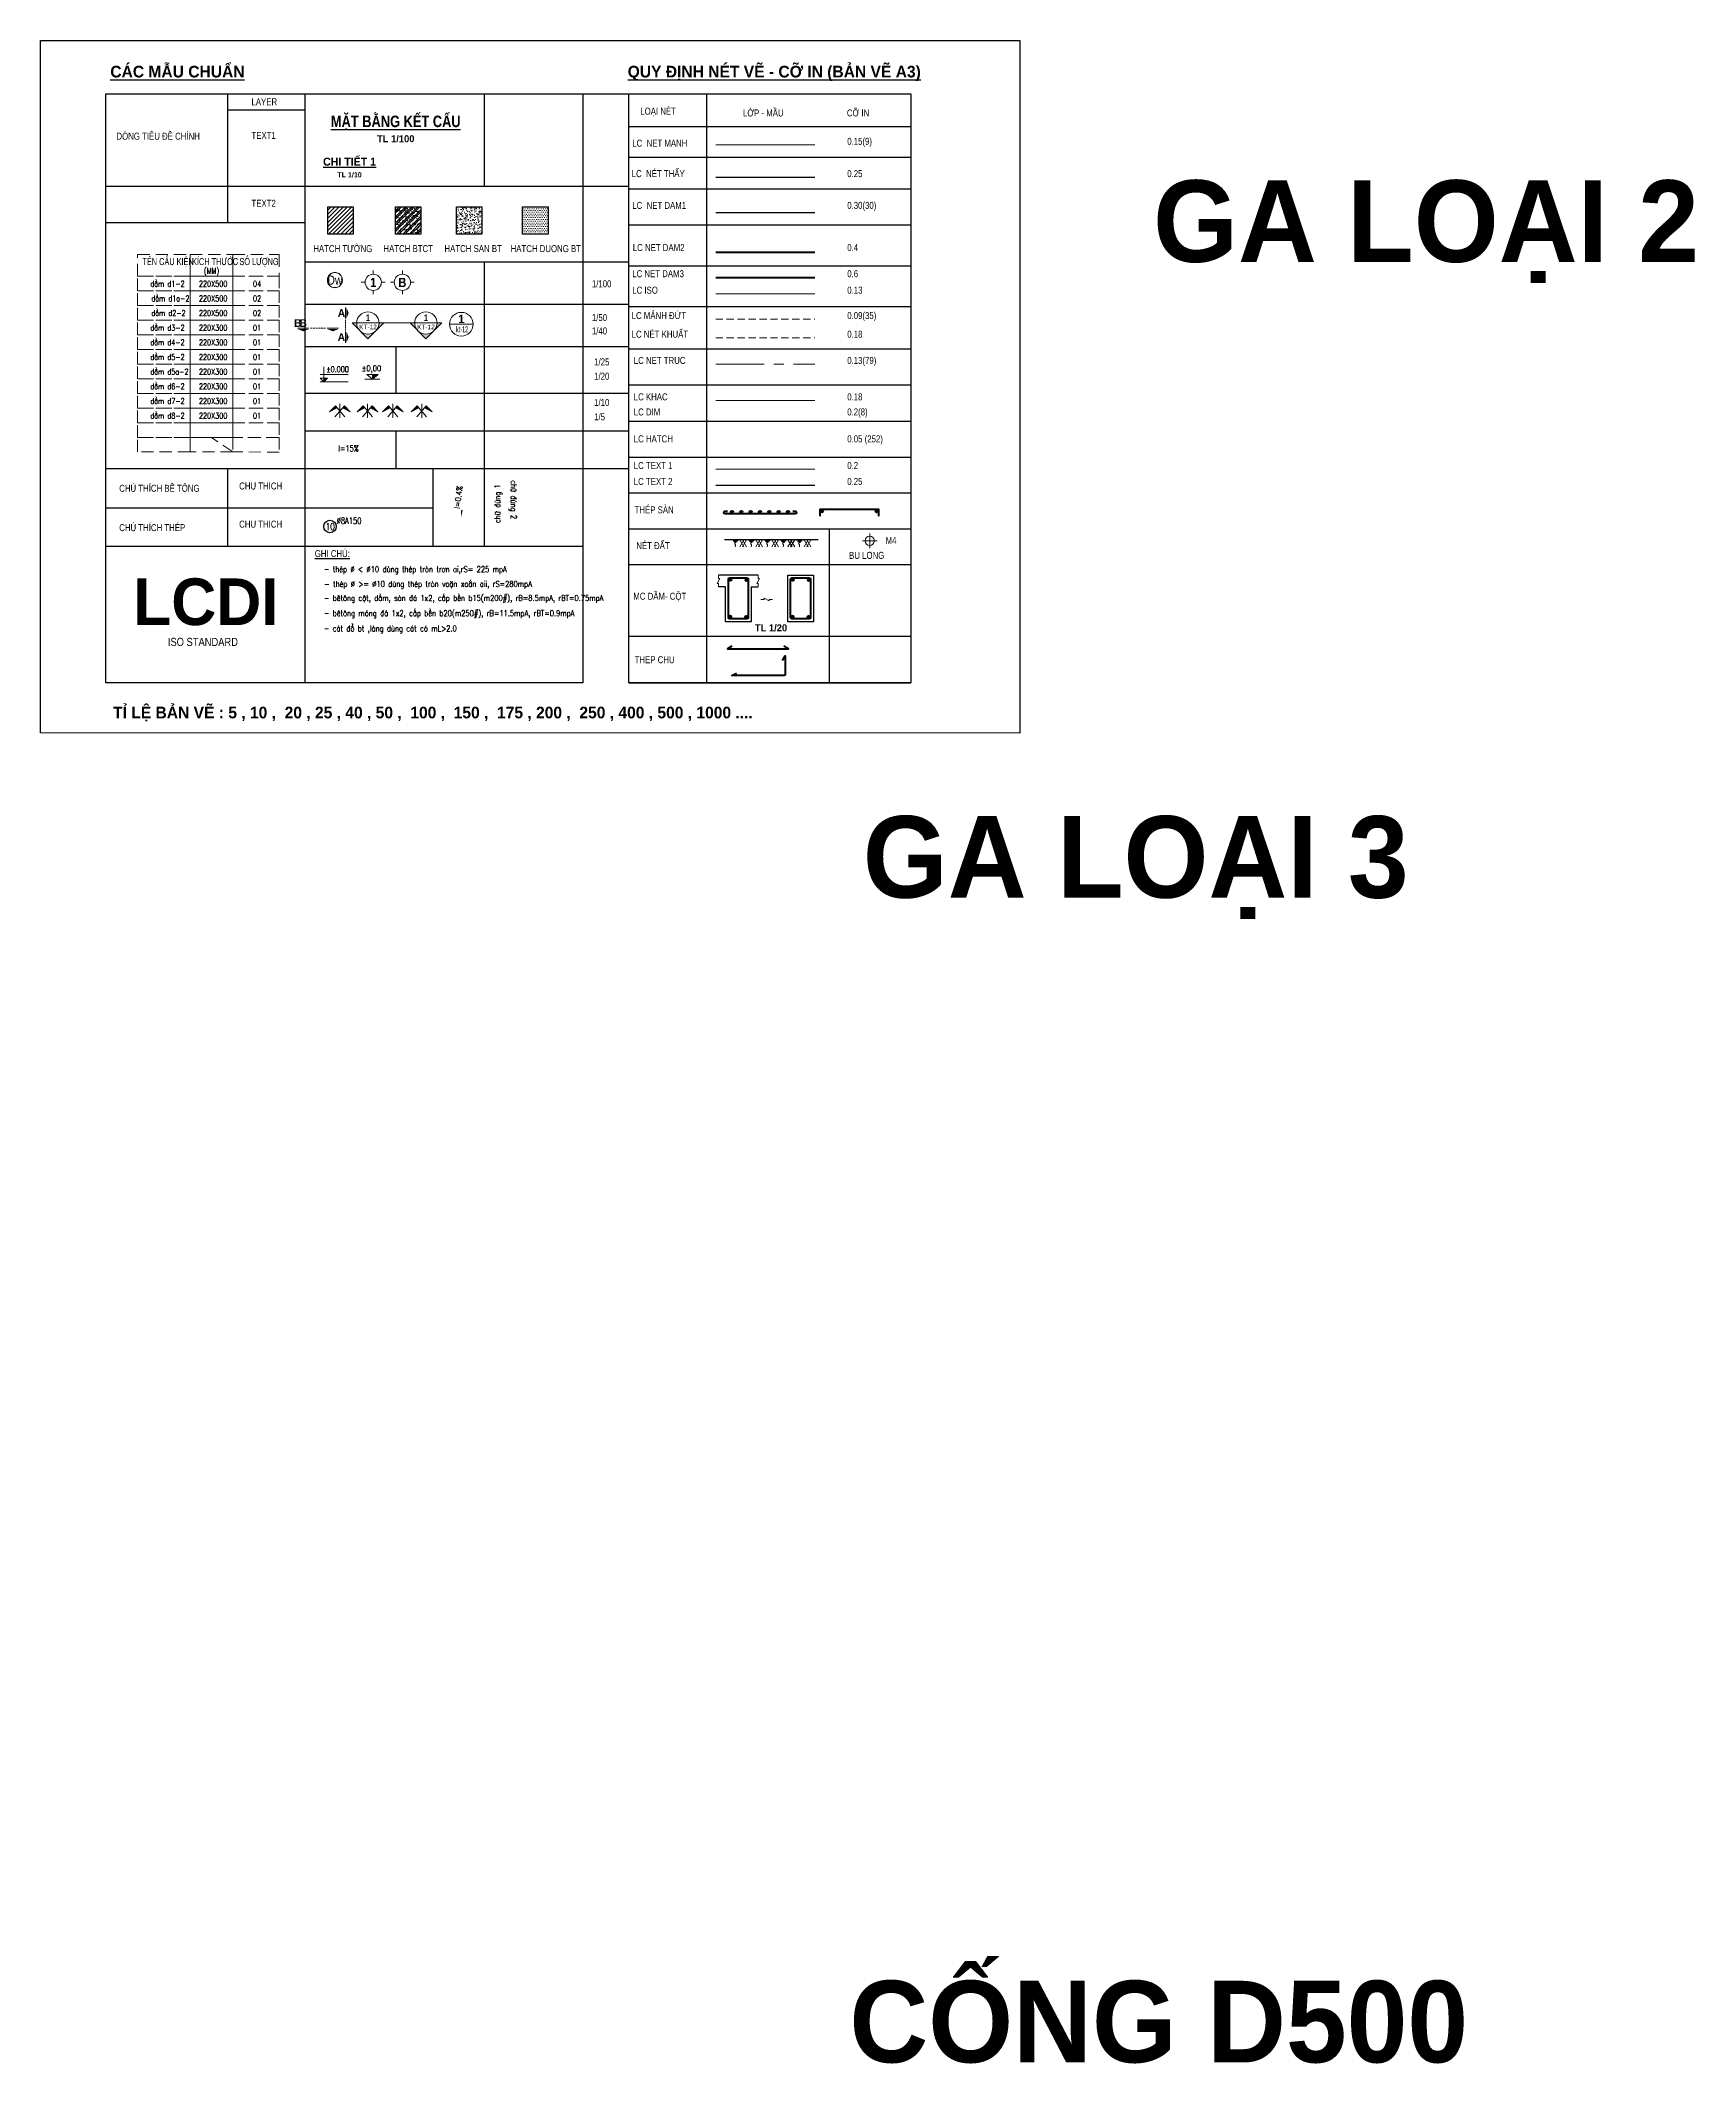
# Model space of a CAD drawing. Header units: inches. Extents: x -676 to 53517, y -20644 to 46516.
# Drawn here: x 7494 to 24517, y 4193 to 25015 of the extents above; entities that cross this region are included whole.
import ezdxf
from ezdxf.enums import TextEntityAlignment as Align

# ---------------------------------------------------------------- set-up
doc = ezdxf.new("R2010")
doc.units = ezdxf.units.IN
doc.header["$MEASUREMENT"] = 0
doc.set_wipeout_variables(frame=1)
for name, pattern in [('CENTERX2', [4, 2.5, -0.5, 0.5, -0.5]), ('DASHDOT', [1, 0.5, -0.25, 0, -0.25]), ('HIDDEN', [0.375, 0.25, -0.125])]:
    doc.linetypes.add(name, pattern=pattern)
for name, color, linetype, lineweight in [('2 - Text2', 2, 'Continuous', 20), ('KICHTHUOC', 167, 'Continuous', 15), ('LC Dim', 8, 'Continuous', 18), ('LC Hatch', 252, 'Continuous', 9), ('LC Hatch @ 1 (1)', 252, 'Continuous', 0), ('LC ISO', 153, 'Continuous', 13), ('LC Khac', 4, 'Continuous', 9), ('LC MANH DUT', 35, 'HIDDEN', 5), ('LC Net dam 1', 30, 'Continuous', 30), ('LC Net dam2', 6, 'Continuous', 40), ('LC Net dam3', 1, 'Continuous', 60), ('LC Net khuat', 4, 'HIDDEN', 13), ('LC Net manh', 9, 'Continuous', 5), ('LC Net thay', 7, 'Continuous', 25), ('LC Net truc', 79, 'DASHDOT', 13), ('LC Text1', 3, 'Continuous', 20), ('LC Text2', 7, 'Continuous', 25), ('TEXT', 7, 'Continuous', 20), ('v-KICHTHUOC', 8, 'Continuous', 18), ('v-TEXT', 7, 'Continuous', 20)]:
    doc.layers.add(name, color=color, linetype=linetype, lineweight=lineweight)
doc.styles.add('Arial', font='arial.ttf', dxfattribs={"width": 0.8})
doc.styles.add('Brief text', font='')
doc.styles.add('EG 1', font='')
doc.styles.add('General text 2', font='arial.ttf')
doc.styles.add('LC 1', font='')
doc.styles.add('LC 2', font='', dxfattribs={"width": 0.7})
doc.styles.add('LC 3', font='vnsimli.shx', dxfattribs={"width": 0.75})
doc.styles.add('LC3', font='', dxfattribs={"width": 0.8})
doc.styles.add('T1', font='Vnsimli.shx', dxfattribs={"width": 0.8})
doc.styles.add('T2', font='', dxfattribs={"width": 0.8})
doc.styles.add('text', font='hoatbif.shx', dxfattribs={"width": 0.7})
doc.styles.add('text1', font='', dxfattribs={"width": 0.7, "height": 300})
doc.styles.get('Brief text').set_extended_font_data('.VnHelvetInsH', bold=True)
doc.styles.get('EG 1').set_extended_font_data('.VnAvantH', bold=True)
doc.styles.get('LC 1').set_extended_font_data('.VnAvantH', bold=True)
doc.styles.get('LC 2').set_extended_font_data('.VnArial NarrowH')
doc.styles.get('LC3').set_extended_font_data('.VnArialH', bold=True)
doc.styles.get('T2').set_extended_font_data('.VnArialH')
doc.styles.get('text1').set_extended_font_data('.VnHelvetInsH', bold=True)

msp = doc.modelspace()

# ---------------------------------------------------------------- texts
at = {"layer": 'LC Text1', "ltscale": 0.2, "style": 'LC 1', "width": 0.9}
for s, p in [('1', (10918.47485840388, 22448.92496990643, 2.342743266809674e-07)), ('B', (11218.53788306157, 22448.92086555928, 2.342743266811537e-07))]:
    msp.add_text(s, height=94.69697283892312, rotation=359.9992162885499, dxfattribs=at).set_placement(p, align=Align.BOTTOM_CENTER)
at = {"layer": 'LC Text1', "style": 'LC 3', "width": 0.75}
msp.add_text(' I=15%%%', height=62.9181092194134, rotation=359.9992162885499, dxfattribs=at).set_placement((10525.60180073456, 20785.30990997867, 2.342743266811254e-07))
at = {"layer": 'LC Text1', "color": 3, "style": 'LC 3', "width": 0.8}
for s, rotation, p in [('ch÷ ®øng 1', 89.99921631414911, (12226.33788953625, 20048.54822927431, 9.416486563451997e-05)), ('ch÷ ®øng 2', 269.9992163141491, (12334.78316243435, 20488.07669319234, 9.350296735143637e-05)), ('- thÐp %%C < %%C10 dïng thÐp trßn tr¬n ai,rS= 225 mpA', 359.9992162885499, (10410.64532573636, 19542.88133531982, 2.342743266811158e-07)), ('- thÐp %%C >= %%C10 dïng thÐp trßn voÆn xo¾n aii, rS=280mpA', 359.9992162885499, (10413.07520310745, 19391.36924415318, 2.342743266810933e-07)), ('- bªt«ng mãng ®¸ 1x2, cÊp bÒn b20(m250#), rB=11.5mpA, rBT=0.9mpA', 359.9992162885499, (10410.15431565569, 19090.18423462406, 2.342743266810327e-07)), ('- bªt«ng cét, dÇm, sµn ®¸ 1x2, cÊp bÒn b15(m200#), rB=8.5mpA, rBT=0.75mpA', 359.9992162885499, (10410.15646003502, 19246.95606845977, 2.342743266811426e-07)), ('- c¸t ®æ bt ,l¸ng dïng c¸t cã mL>2.0', 359.9992162885499, (10410.15217130717, 18933.41240076858, 2.34274326681101e-07))]:
    msp.add_text(s, height=60.00000043450424, rotation=rotation, dxfattribs=at).set_placement(p)
at = {"layer": 'LC Text2', "lineweight": -2}
for s, height, style, p in [('%%uc¸c mÉu chuÈn', 120.0000008690372, 'LC 1', (8212.587744149758, 24634.85057792672, 2.34274326681124e-07)), ('%%Uquy ®Þnh nÐt vÏ - cì in (b¶n vÏ A3)', 120.0000008690372, 'LC 1', (13537.36497348819, 24634.77774442645, 2.342743266811875e-07)), ('tl 1/20', 72.0000005214224, 'LC 1', (14846.86192917086, 18933.99963141514, 2.342743266810733e-07)), ('iso standard', 84.00000060831088, 'LC 2', (8804.641082973278, 18782.67198620746, 2.342743266811097e-07)), ('tØ lÖ b¶n vÏ : 5 , 10 ,  20 , 25 , 40 , 50 ,  100 ,  150 ,  175 , 200 ,  250 , 400 , 500 , 1000 ....', 120.0000008690372, 'LC 1', (8241.319854439964, 18038.02498959278, 2.342743266809772e-07))]:
    msp.add_text(s, height=height, rotation=359.9992162885499, dxfattribs=dict(at, style=style)).set_placement(p)
at = {"layer": 'LC Text2', "style": 'T2', "width": 0.8}
for s, p in [('layer', (9665.483103025545, 24348.07719455492, 2.342743266810471e-07)), ('lo¹i nÐt', (13667.25720380091, 24251.50780471079, 2.342743266810166e-07)), ('Líp - mÇu', (14724.11251103257, 24233.50761037179, 2.342743266809628e-07)), ('cì in', (15793.26139151071, 24233.49298636773, 2.342743266810503e-07)), ('dßng tiªu ®Ò chÝnh', (8275.771970969901, 23993.9762007942, 2.342743266809629e-07)), ('text1', (9665.478370886412, 24002.11719210297, 2.342743266809973e-07)), ('LC  Net manh', (13584.29655106657, 23922.32565361255, 2.342743266811949e-07)), ('0.15(9)', (15796.87583131595, 23941.23322518264, 2.34274326681055e-07)), ('LC  nÐt thÊy', (13578.75785490726, 23608.66687561743, 2.342743266810924e-07)), ('0.25 ', (15796.87128196376, 23608.6365358288, 2.342743266809146e-07)), ('text2', (9665.468812357169, 23303.30369580521, 2.342743266809228e-07)), ('LC  Net dam1', (13584.28779445805, 23282.14094626573, 2.342743266811094e-07)), ('0.30(30)', (15796.8668156694, 23282.11068211923, 2.342743266811312e-07)), ('HATCH T¦êNG', (10301.71675378009, 22837.11467369138, 2.3427432668113e-07)), ('HATCH BTCT', (11023.64615550495, 22837.10479895574, 2.342743266811372e-07)), ('HATCH SAN BT', (11651.6757289899, 22837.09620858893, 2.445289673354894e-07)), ('HATCH DUONG BT', (12332.4476346211, 22837.08689679753, 2.556447993831562e-07)), ('LC Net dam2', (13590.12325293348, 22847.87926339147, 2.34274326681085e-07)), ('0.4', (15796.86087572882, 22847.84907902747, 2.342743266809774e-07)), ('1/100', (13168.80843201392, 22475.22484064682, 2.342743266809043e-07)), ('LC Net dam3', (13584.1877480913, 22578.82618801295, 2.342743266811555e-07)), ('0.6', (15796.85719557201, 22578.79592260993, 2.342743266811763e-07)), ('LC iso', (13584.18543295289, 22409.56898491185, 2.342743266809564e-07)), ('0.13', (15796.85488042381, 22409.53871952853, 2.342743266810448e-07)), ('1/50', (13168.80367044728, 22127.11210506986, 2.34274326681079e-07)), ('LC m¶nh ®øt', (13578.24994452842, 22147.99774440822, 2.342743266811992e-07)), ('0.09(35)', (15796.85130259582, 22147.96739784715, 2.342743266809893e-07)), ('1/40', (13168.80178955324, 21989.60188168174, 2.342743266811459e-07)), ('LC nÐt khuÊt', (13578.24732152818, 21956.23318906906, 2.342743266810282e-07)), ('0.18', (15796.84867958575, 21956.202842508, 2.342743266809503e-07)), ('1/25', (13192.25872431774, 21670.6234362282, 2.342743266810589e-07)), ('LC Net truc', (13600.09362179998, 21686.24927612719, 2.342743266810026e-07)), ('0.13(79)', (15796.84498670418, 21686.21922841697, 2.342743266810829e-07)), ('1/20', (13192.25670854317, 21523.2529734455, 2.342743266811019e-07)), ('1/10', (13192.25302347475, 21253.84141111224, 2.342743266810445e-07)), ('LC khac', (13600.08849024928, 21311.0881684427, 2.342743266810455e-07)), ('0.18', (15796.83985516333, 21311.05812075209, 2.342743266811077e-07)), ('1/5', (13192.25100770855, 21106.47094838847, 2.342743266810777e-07)), ('LC dim', (13600.0863656718, 21155.76192641162, 2.342743266810763e-07)), ('0.2(8)', (15796.83773056621, 21155.73187872102, 2.342743266810132e-07)), ('LC Hatch', (13600.08257466285, 20878.60662364536, 2.342743266809831e-07)), ('0.05 (252)', (15796.83393956706, 20878.57657599406, 2.342743266810311e-07)), ('LC text 1', (13600.07882740855, 20604.64715507638, 2.342743266811759e-07)), ('0.2', (15796.83019229947, 20604.61710738577, 2.342743266810396e-07)), ('chó thÝch bª t«ng', (8304.282404053738, 20370.17934921064, 2.342743266811366e-07)), ('chu thich', (9538.94901470447, 20393.80994082872, 2.342743266810035e-07)), ('LC text 2', (13600.07657592259, 20440.04420292815, 2.342743266810788e-07)), ('0.25', (15796.82794081353, 20440.01415523754, 2.342743266809589e-07)), ('thÐp sµn', (13608.63661259704, 20148.62083653063, 2.342743266810946e-07)), ('chó thÝch thÐp', (8304.276864528307, 19965.19175314278, 2.342743266809887e-07)), ('chu thich', (9538.943638143843, 20000.73510981327, 2.342743266811345e-07)), ('%%Ughi chó:', (10316.72898151996, 19697.94185603323, 2.342743266810233e-07)), ('nÐt ®Êt', (13625.35905585003, 19779.57458610101, 2.342743266811776e-07)), ('m4', (16191.80424239859, 19833.2943030793, 2.342743266809463e-07)), ('bu long', (15815.81754497332, 19679.93693297422, 2.342743266810402e-07)), ('mc dÇm- cét', (13594.99456222034, 19258.78097445552, 2.342743266811286e-07)), ('thep chu', (13609.19074396041, 18605.42803013137, 2.34274326681163e-07))]:
    msp.add_text(s, height=72.00000052140508, rotation=359.9992162885499, dxfattribs=at).set_placement(p)
at = {"layer": 'LC Text2', "lineweight": -2, "style": 'LC 1'}
for s, height, rotation, p in [('ga lo¹i 2', 840.0000060836189, 359.9992162885283, (21753.5, 23053, 3.551924228001795e-07)), ('LCDI', 480.0000034760623, 359.9992162885499, (9196.322511099672, 19238.34370165675, 2.34274326681013e-07)), ('ga lo¹i 3', 840.0000060836189, 359.9992162885283, (18766, 16509.5, 3.064130428403688e-07)), ('cèng d500', 840.0000060836189, 359.9992162885283, (19003, 4745.5, 3.102852655102406e-07))]:
    msp.add_text(s, height=height, rotation=rotation, dxfattribs=at).set_placement(p, align=Align.MIDDLE)
at = {"layer": 'LC Text2', "ltscale": 100, "style": 'LC 3', "width": 0.75}
msp.add_text('10', height=73.33333558013058, rotation=359.9992162885499, dxfattribs=at).set_placement((10476.52633522089, 20012.07071993421, 2.342743266810717e-07), align=Align.MIDDLE_CENTER)
at = {"layer": 'LC Text2', "linetype": 'ByBlock', "style": 'LC 3', "width": 0.75}
msp.add_text('%%C8A150', height=66.66666870920959, rotation=359.9992162885499, dxfattribs=at).set_placement((10543.2925104256, 20038.67695228372, 2.342743266810079e-07))

# ---------------------------------------------------------------- blocks, each defined once
blk = doc.blocks.new('DXicon')
at = {"layer": 'LC Hatch', "ltscale": 50}
for points in [[(-1.154349116972298, 4.387132476264014), (-1.900887965879519, 5.256356237832733), (-4.44734485198569, 2.692980493407958)], [(4.447344852000242, 2.692980493397044), (1.900887965864968, 5.25635623783819), (1.154349116972298, 4.387132476258557)]]:
    blk.add_hatch(color=252, dxfattribs=at).paths.add_polyline_path(points)
at = {"layer": 'LC Net manh', "color": 8, "ltscale": 50}
for p, q in [((-1.900887965864968, 5.25635623783819), (-4.447344851971138, 2.692980493418872)), ((-4.447344851971138, 2.692980493418872), (-1.154349116972298, 4.387132476264014)), ((-2.127212733117631, 0.5662843859008717), (1.900887965879519, 5.25635623783819)), ((2.127212733117631, 0.5662843859008717), (-1.900887965864968, 5.25635623783819)), ((7.275957614183426e-12, 0.04307960732694482), (7.275957614183426e-12, 6.043079607326945)), ((4.44734485198569, 2.692980493418872), (1.15434911698685, 4.387132476264014)), ((1.900887965879519, 5.25635623783819), (4.44734485198569, 2.692980493418872))]:
    blk.add_line(p, q, dxfattribs=at)
blk = doc.blocks.new('thep tron 2')
at = {"layer": 'LC Net dam2'}
for p, q in [((-0.5, 0.5), (0.5, 0.5)), ((0.3535533905960619, 0.853553390592424), (-0.3535533905960619, 0.146446609407576)), ((-0.3535533905960619, 0.853553390592424), (0.3535533905960619, 0.146446609407576)), ((0, 1), (0, 0))]:
    blk.add_line(p, q, dxfattribs=at)
blk.add_circle((0, 0.5), 0.4999999999978781, dxfattribs=at)
blk = doc.blocks.new('theptron1')
at = {"layer": 'LC Net dam3'}
for p, q in [((-0.5, 0), (0.5, 0)), ((-0.3535533905960619, 0.353553390592424), (0.3535533905960619, -0.353553390592424)), ((0.3535533905960619, 0.353553390592424), (-0.3535533905960619, -0.353553390592424)), ((0, 0.5), (0, -0.5))]:
    blk.add_line(p, q, dxfattribs=at)
blk.add_circle((0, 0), 0.4999999999978781, dxfattribs=at)
blk = doc.blocks.new('mat dat')
at = {"layer": 'LC Net manh'}
for p, q in [((2.00000000003638, 1.818989403545856e-12), (3.732050807600899, -2.999999999998181)), ((3.732050807600899, 1.818989403545856e-12), (2.00000000003638, -2.999999999998181)), ((3.14573417804786, 1.818989403545856e-12), (4.877784985619655, -2.999999999998181)), ((4.877784985619655, 1.818989403545856e-12), (3.14573417804786, -2.999999999998181))]:
    blk.add_line(p, q, dxfattribs=at)
blk.add_spline([(3.637978807091713e-11, 1.818989403545856e-12), (-1.212821380155219, -0.1153853967716714), (1.212817757594166, -0.5192312380622752), (-0.7507943602031446, -0.75), (0.5775310579992947, -1.096154158707577), (-0.2310153212529258, -1.326922920643483), (0.05775201904179994, -2.192308317416973), (3.637978807091713e-11, -2.999999999998181)], degree=3, dxfattribs=at)
blk = doc.blocks.new('TTRUC')
at = {"layer": 'LC ISO'}
for p, q in [((-6.94551799677526, 0), (-10.13175513561828, 0)), ((0, 6.94551799677526), (0, 10.13175513561828)), ((6.94551799677526, 0), (10.13175513561828, 0)), ((0, -6.94551799677526), (0, -10.13175513561828))]:
    blk.add_line(p, q, dxfattribs=at)
at = {"layer": 'LC Net manh'}
blk.add_circle((0, 0), 6.94551799677526, dxfattribs=at)
blk = doc.blocks.new('TIEUDE1')
at = {"layer": '2 - Text2', "color": 7, "style": 'EG 1'}
blk.add_attdef('TIªU§Ò', text='', height=5, dxfattribs=at).set_placement((0, 0), align=Align.BOTTOM_CENTER)
blk.add_attdef('TL', text='', height=3, dxfattribs=at).set_placement((0, -2), align=Align.TOP_CENTER)
blk = doc.blocks.new('TIEUDE2')
at = {"layer": 'LC Text2', "color": 7, "style": 'LC 1'}
blk.add_attdef('%%UTIªU§Ò', text='', height=3.5, dxfattribs=at).set_placement((0, 0), align=Align.BOTTOM_CENTER)
blk.add_attdef('TL', text='', height=2.2, dxfattribs=at).set_placement((0, -1.800000000000011), align=Align.TOP_CENTER)
blk = doc.blocks.new('trich CT')
at = {"layer": 'LC ISO'}
blk.add_line((-500, 0), (500, 0), dxfattribs=at)
blk.add_circle((0, 0), 500, dxfattribs=at)
at = {"layer": 'LC Text1', "style": 'text1'}
blk.add_attdef('T', text='', height=350, dxfattribs=at).set_placement((0, 222.6514969697746), align=Align.MIDDLE_CENTER)
at = {"layer": 'LC Text1', "linetype": 'ByBlock', "style": 'text', "width": 0.7}
blk.add_attdef('KT', text='', height=250, dxfattribs=at).set_placement((0, -217.3387177450059), align=Align.MIDDLE_CENTER)
blk = doc.blocks.new('*U85')
at = {"layer": 'LC ISO'}
h = blk.add_hatch(color=256, dxfattribs=at)
h.paths.add_polyline_path([(1.181785820295107e-11, -8.48528137424865), (4.242640687130231, -4.242640687119555, -0.1989123673796904), (6.748738986025116e-12, -6.000000000008191, -0.1989123673796165), (-4.242640687118981, -4.242640687129099)])
h.paths.add_polyline_path([(8.485281374258307, 1.863905820296194e-11), (6.000000000008184, 1.584363898602511e-11, -0.1989123673800045), (4.242640687130798, -4.242640687119555)])
h.paths.add_polyline_path([(-4.242640687118981, -4.242640687129099, -0.1989123673800453), (-6.000000000008184, 2.346161013974892e-12), (-8.485281374257168, -1.58605820296066e-12)])
h = blk.add_hatch(color=256, dxfattribs=at)
h.paths.add_polyline_path([(31.07996639568383, -8.485281374217186), (35.32260708280224, -4.242640687088089, -0.1989123673796904), (31.07996639567875, -5.999999999976724, -0.1989123673796165), (26.83732570855303, -4.242640687097633)])
h.paths.add_polyline_path([(39.56524776993032, 5.010527950580791e-11), (37.0799663956802, 4.730986028887105e-11, -0.1989123673800045), (35.32260708280281, -4.242640687088089)])
h.paths.add_polyline_path([(26.83732570855303, -4.242640687097633, -0.1989123673800453), (25.07996639566383, 3.381238231682093e-11), (22.59468502141485, 2.988016309988545e-11)])
for p, q in [((-6.000000000021826, 0), (6.000000000021834, 0)), ((25.0799663956502, 3.14640059775518e-11), (37.07996639569386, 3.14640059775518e-11))]:
    blk.add_line(p, q, dxfattribs=at)
for points in [[(6.000000000008184, 1.584363898602511e-11), (8.485281374257738, 1.86390582029613e-11), (1.181785820295236e-11, -8.485281374249787), (-8.485281374257738, -4.492582029612991e-13), (-6.000000000008184, 2.346161013974892e-12)], [(37.0799663956802, 4.730986028887105e-11), (39.56524776992975, 5.010527950580726e-11), (31.07996639568383, -8.485281374218323), (22.59468502141422, 3.101696309988472e-11), (25.07996639566383, 3.381238231682093e-11)]]:
    blk.add_lwpolyline(points, dxfattribs=at)
for centre in [(0, 0), (31.07996639567203, 3.14640059775518e-11)]:
    blk.add_circle(centre, 6.000000000008121, dxfattribs=at)
at = {"layer": 'LC MANH DUT', "linetype": 'HIDDEN', "ltscale": 300}
blk.add_line((6.000000000008128, 1.584363898602505e-11), (25.07996639566389, 3.381238231682103e-11), dxfattribs=at)
at = {"layer": 'LC Text1', "style": 'Brief text', "width": 0.8, "flags": 8}
for tag, p in [('VIEW-NUMBER2', (0, 52.00000000001626)), ('VIEW-NUMBER1', (0, 0))]:
    blk.add_attdef(tag, text='', height=3.5, dxfattribs=at).set_placement(p, align=Align.BOTTOM_CENTER)
at = {"layer": 'LC Text1', "style": 'Arial', "width": 0.8, "flags": 8}
for tag, p in [('SHEET-NUMBER2', (0, 51.12640220562017)), ('SHEET-NUMBER1', (0, -0.8735977943960904))]:
    blk.add_attdef(tag, text='', height=2.5, dxfattribs=at).set_placement(p, align=Align.TOP_CENTER)
blk = doc.blocks.new('Caodo1')
at = {"layer": 'LC Text1'}
blk.add_hatch(color=4, dxfattribs=at).paths.add_polyline_path([(3.638e-12, 200.210680454169), (3.638e-12, 3.166521039738275e-15), (243.3882687822297, 200.210680454169)])
at = {"layer": 'LC Text1', "color": 4}
for p, q in [((323.6303984126134, 0), (-323.6303984126098, 0)), ((3.638e-12, 0), (3.638e-12, 200.2106804541654))]:
    blk.add_line(p, q, dxfattribs=at)
blk.add_lwpolyline([(-243.3882687822297, 200.210680454169), (243.3882687822297, 200.210680454169), (3.638e-12, 0), (3.638e-12, 0)], close=True, dxfattribs=at)
at = {"layer": 'LC Text1', "color": 4, "style": 'T1', "width": 0.8}
blk.add_attdef('%%P0,00', text='', height=250, dxfattribs=at).set_placement((-39.04586973765618, 459.5053816559738), align=Align.MIDDLE_CENTER)
blk = doc.blocks.new('bu lon')
at = {"layer": 'LC Khac', "color": 9}
for p, q in [((0.785714285713766, 0), (-0.785714285713766, 0)), ((0, -0.7857142857142208), (0, 0.7857142857142208))]:
    blk.add_line(p, q, dxfattribs=at)
at = {"layer": 'LC Khac', "color": 7}
blk.add_circle((0, 0), 0.5, dxfattribs=at)
blk = doc.blocks.new('MM')
at = {"layer": 'LC Khac', "xscale": 2.289702860291335, "yscale": 2.289702860291335, "zscale": 2.289702860291335}
blk.add_blockref('bu lon', (1.818989403545856e-12, 9.094947017729282e-13), dxfattribs=at)
blk = doc.blocks.new('CT')
at = {"layer": 'LC Khac'}
blk.add_hatch(color=252, dxfattribs=at).paths.add_polyline_path([(3.250706634060648, 1.596954857551422), (1.638695725137124, 1.596954857551394), (1.638695725137124, -5.457000000000001e-12)])
at = {"layer": 'LC Khac', "color": 9, "ltscale": 50}
for p, q in [((12.09109892264804, 0), (0, 0)), ((0.0459908282791446, 3.140833880472456), (11.99931321454046, 3.140833880472456))]:
    blk.add_line(p, q, dxfattribs=at)
for points in [[(1.638695725137139, -5.457000000000001e-12), (0.0266848164974221, 1.596954857551394), (1.638695725137139, 1.596954857551394)], [(1.638695725137139, 6.427505574464246), (1.638695725137139, -5.457000000000001e-12)], [(1.638695725137139, -5.457000000000001e-12), (3.25070663406062, 1.596954857551394), (1.638695725137139, 1.596954857551394)]]:
    blk.add_lwpolyline(points, dxfattribs=at)
at = {"layer": 'LC Khac', "color": 3, "style": 'LC 3', "width": 0.75}
blk.add_attdef('CT', (1.905322591842774, 3.502511696681693), '', height=2.2, dxfattribs=at)
blk = doc.blocks.new('*U66')
at = {"layer": 'Defpoints'}
blk.add_lwpolyline([(0, 4.25), (-2.498087322243009, 3.438322226093531), (-4.041990194254393, 1.313322226093531), (-4.041990194254393, -1.313322226093531), (-2.498087322243009, -3.438322226093531), (0, -4.25), (2.498087322243009, -3.438322226093531), (4.041990194254393, -1.313322226093531), (4.041990194254393, 1.313322226093531), (2.498087322243009, 3.438322226093531)], close=True, dxfattribs=at)
at = {"layer": 'LC Text1', "style": 'General text 2', "width": 0.8, "flags": 8}
blk.add_attdef('SYMBOL', text='', height=5.2, dxfattribs=at).set_placement((0, 0), align=Align.MIDDLE_CENTER)
blk.add_wipeout([(0, 4.249999999999972), (-2.4980873222429807, 3.438322226093476), (-4.041990194254396, 1.3133222260935042), (-4.041990194254396, -1.3133222260935895), (-2.4980873222429807, -3.4383222260935895), (0, -4.25), (2.4980873222429807, -3.4383222260935895), (4.041990194254396, -1.3133222260935895), (4.041990194254396, 1.3133222260935042), (2.4980873222429807, 3.438322226093476)]).dxf.layer = 'LC Net manh'
at = {"layer": 'LC ISO'}
blk.add_circle((0, 0), 4.25, dxfattribs=at)
blk = doc.blocks.new('matcatdoc')
at = {"layer": 'LC Khac', "color": 1, "ltscale": 2}
for p, q in [((-8.003553375601768e-10, 485.4649627282051), (0, 0)), ((-8.003553375601768e-10, -550.1230915877386), (0, -1035.588054315944))]:
    blk.add_line(p, q, dxfattribs=at)
for points in [[(134.0098340642726, 242.7324813697051, 0, 471.4285714293351, 0), (36.58486540849844, 242.7324813697051, 275.0000000004455, 275.0000000004455, 0)], [(134.0098340642726, -792.8555729462387, 0, 471.4285714293351, 0), (36.58486540849844, -792.8555729462387, 275.0000000004455, 275.0000000004455, 0)]]:
    blk.add_lwpolyline(points, format="xyseb", dxfattribs=at)
at = {"layer": 'LC MANH DUT', "ltscale": 200}
blk.add_line((8.03255570153744e-11, -48.72241329890437), (8.03255570153744e-11, -506.2496691147144), dxfattribs=at)
at = {"ltscale": 2, "style": 'LC 1'}
for p in [(-178.5478302832853, 242.7324813641026), (-178.5478302832853, -792.8555729518412)]:
    blk.add_attdef('LC', text='', height=330, dxfattribs=at).set_placement(p, align=Align.MIDDLE_CENTER)
blk = doc.blocks.new('*U84')
at = {"layer": 'LC Khac', "color": 1, "ltscale": 2}
for p, q in [((0, 0), (-485.4649627282051, -8.003553375601768e-10)), ((1270.681283049344, 0), (785.2163203211385, -8.003553375601768e-10))]:
    blk.add_line(p, q, dxfattribs=at)
for points in [[(-242.7324813585001, -134.0098340650729, 0, 471.4285714293351, 0), (-242.7324813585001, -36.5848654092988, 275.0000000004455, 275.0000000004455, 0)], [(1027.948801690844, -134.0098340650729, 0, 471.4285714293351, 0), (1027.948801690844, -36.5848654092988, 275.0000000004455, 275.0000000004455, 0)]]:
    blk.add_lwpolyline(points, format="xyseb", dxfattribs=at)
at = {"layer": 'LC MANH DUT', "ltscale": 300}
blk.add_line((66.27083405029884, 1.092565268946438e-10), (732.466181059639, 1.092565268946438e-10), dxfattribs=at)
at = {"ltscale": 2, "style": 'LC 1'}
for p in [(-242.7324813641026, 222.2060010813148), (1027.948801685241, 222.2060010813148)]:
    blk.add_attdef('LC', text='', height=330, dxfattribs=at).set_placement(p, align=Align.MIDDLE_CENTER)
blk = doc.blocks.new('DODOC1')
at = {"layer": 'KICHTHUOC'}
blk.add_lwpolyline([(-630.189949551801, 0, 0, 0, 0), (762.4428831040859, 0, 0, 66.66666666666666, 0), (442.6614563196636, 0, 66.66666666666666, 66.66666666666666, 0)], format="xyseb", dxfattribs=at)
at = {"layer": 'TEXT', "style": 'T1', "width": 0.8}
blk.add_attdef('DOC', text='', height=250, dxfattribs=at).set_placement((-78.78684461381272, 225.9660557561328), align=Align.MIDDLE_CENTER)

# ---------------------------------------------------------------- hatches: boundary and pattern name
at = {"layer": 'LC Hatch', "ltscale": 3}
h = msp.add_hatch(dxfattribs=at)
h.set_pattern_fill('AR-CONC', color=256, scale=8.438941623924695, angle=-0.0007837139933038355)
h.set_pattern_definition([(49.99921628600669, (21192.04279902333, 3679.251564692513), (60.52909566017159, -5.296443979994269), [6.329206217943507, -69.62126839737857]), (354.9992162860067, (21192.04279902333, 3679.251564692513), (-11.70827578103437, 63.47721521899322), [5.06336497435481, -55.69701471790293]), (100.4506162860067, (21197.08689016708, 3678.810194753602), (48.82086483506885, 58.18073270141166), [5.378997425078683, -59.16897353243263]), (46.18341628600669, (21192.04302988401, 3696.129447934831), (90.06365801118397, -13.96928492282917), [9.493809326915272, -104.431902596068]), (96.63481628600663, (21199.54833395427, 3694.965336158493), (78.87676452974857, 82.20415957408268), [8.068496390786244, -88.75344612122672]), (351.1834162860067, (21192.04302988401, 3696.129447934831), (78.87670035960686, 82.20422118133413), [7.59504746153222, -83.54552207685443]), (20.9992162860067, (21200.48191379211, 3691.909861689186), (50.37217292511472, -33.97746216352477), [6.329206217943525, -69.62126839737873]), (325.9992162860067, (21200.48191379211, 3691.909861689186), (20.53407586989953, 61.19470812000288), [5.063364974354814, -55.69701471790294]), (71.45061628600669, (21204.67959306567, 3689.078403837353), (70.90626943096503, 27.21719045567666), [5.378997425078688, -59.16897353243271]), (37.49921628600669, (21192.04279902333, 3679.251564692513), (1.026547354824862, 28.09270395557098), [0, -55.02189938798884, 0, -56.54090888029528, 0, -55.90798825850094]), (7.499216286006654, (21192.04279902333, 3679.251564692513), (22.20073996689522, 33.28387045641794), [0, -32.23675700339228, 0, -53.75605814440024, 0, -21.30832760040981]), (327.4992162860066, (21173.2239592026, 3679.251822101891), (45.04893772444441, -1.904008656113726), [0, -21.09735405981174, 0, -65.8237446666126, 0, -87.3430458076206]), (317.4992162860067, (21164.78501758038, 3679.251937532148), (49.21485593731602, 8.447127842482168), [0, -27.42656027775514, 0, -43.71371761192972, 0, -62.02622093584624])])
h.paths.add_polyline_path([(12036.83358660061, 23304.50197431773), (11775.24551022233, 23304.50555235444), (11775.24164531408, 23021.94759098866), (12036.82972170286, 23021.94401295195)])
h = msp.add_hatch(dxfattribs=at)
h.set_pattern_fill('DOTS', color=256, scale=295.3629568373644, angle=-0.0007837139933038355)
h.set_pattern_definition([(359.9992162860066, (21237.15688585426, 3679.250947609202), (9.230344905903554, 18.46005854780863), [0, -18.46018480233527])])
h.paths.add_polyline_path([(12717.6054922318, 23304.49266252624), (12456.01741585282, 23304.49624056294), (12456.01355094527, 23021.93827919725), (12717.60162733264, 23021.93470116055)])
at = {"layer": 'LC Hatch @ 1 (1)', "ltscale": 2}
h = msp.add_hatch(dxfattribs=at)
h.set_pattern_fill('ANSI31', color=256, scale=240.0034997844183, angle=-0.0007837049767875555)
h.set_pattern_definition([(44.9992162950232, (21237.15688585426, 3679.250947609202), (-21.21322261042011, 21.21380293712753), [])])
h.paths.add_polyline_path([(10712.02414433811, 23021.96213397938), (10712.02800922743, 23304.52009530585), (10450.43993282676, 23304.52367338186), (10450.43606792759, 23021.96571199648)])
h = msp.add_hatch(dxfattribs=at)
h.set_pattern_fill('BTCT', color=256, scale=12.00000008690085, angle=-0.0007837049767875555)
h.set_pattern_definition([(49.99921629502322, (10569.85975704262, 37960.12943100202), (86.0711195267503, -7.531433553907438), [9.00000006517561, -99.00000071693174]), (354.9992162950231, (10569.85975704262, 37960.12943100202), (-16.64892551352913, 90.26328443397566), [7.20000005214051, -79.20000057354564]), (100.4506162950228, (10577.03235012111, 37959.50181212941), (69.42225793962427, 82.73179608041791), [7.648822855390738, -84.13705404929804]), (46.18341629502319, (10569.86008532192, 37984.12943119702), (128.0686550696349, -19.8640336179805), [13.50000009776339, -148.5000010753972]), (96.63481629502279, (10580.53247217194, 37982.4740884295), (112.161124372846, 116.8926111996006), [11.47323464308605, -126.2055609139463]), (351.1834162950232, (10569.86008532192, 37984.12943119702), (112.1610331242345, 116.8926988038352), [10.80000007821075, -118.8000008603185]), (20.99921629502317, (10581.8600033524, 37978.12926707268), (71.62818591246588, -48.31524698119915), [9.00000006517561, -99.00000071693164]), (325.9992162950232, (10581.8600033524, 37978.12926707268), (29.19903029179443, 87.01760665280742), [7.200000052140488, -79.20000057354535]), (71.45061629502322, (10587.82901629199, 37974.10299262195), (100.8272455481546, 38.70228075061887), [7.648822855390716, -84.13705404929792]), (37.4992162950232, (10569.85975704262, 37960.12943100202), (1.459729056441383, 39.94724278626887), [0, -78.24000056659352, 0, -80.40000058223566, 0, -79.50000057571809]), (7.499216295023206, (10569.85975704262, 37960.12943100202), (31.56899210131679, 47.3289739650532), [0, -45.8400003319612, 0, -76.44000055355828, 0, -30.30000021942462]), (327.4992162950231, (10543.09975685849, 37960.12979703289), (64.05865577729979, -2.707460837147928), [0, -30.00000021725213, 0, -93.60000067782664, 0, -124.2000008994239]), (317.4992162950231, (10531.09975678005, 37960.12996121158), (69.98250513243785, 12.01164073103807), [0, -39.00000028242746, 0, -62.16000045014603, 0, -88.20000063872062]), (44.9992162950232, (10569.85975704262, 37960.12943100202), (-31.81937014216179, 31.8202406195355), []), (44.9992162950232, (10591.07296060717, 37960.12914088102), (-31.81937014216179, 31.8202406195355), [])])
h.paths.add_polyline_path([(11408.80401311567, 23304.51056468446), (11147.21593673671, 23304.51414272116), (11147.21207182914, 23021.95618135538), (11408.80014821721, 23021.95260331877)])

# ---------------------------------------------------------------- linework, layer by layer
at = {"layer": 'Defpoints', "ltscale": 0.2, "elevation": 9.383750487532598e-05}
msp.add_lwpolyline([(7493.926903155792, 25015.45784024453), (17573.92697522137, 25015.31996365267), (17573.82947678455, 17887.31991266111), (7493.829404718956, 17887.45778915449)], close=True, dxfattribs=at)
at = {"layer": 'LC ISO', "ltscale": 0.5}
msp.add_line((14443.10442162382, 22407.69183074844, -1.552067125748471e-09), (15463.60407966436, 22407.67787210365, -1.821506791875442e-08), dxfattribs=at)
at = {"layer": 'LC Khac', "ltscale": 0.5}
msp.add_line((14443.08939635422, 21309.2112320113, -1.552047861877376e-09), (15463.58905437305, 21309.19727338622, -1.821504865488332e-08), dxfattribs=at)
at = {"layer": 'LC MANH DUT', "ltscale": 300}
msp.add_line((14443.10084377691, 22146.12050910628, -1.552062538451135e-09), (15463.60050181815, 22146.10655052051, -1.821506333145708e-08), dxfattribs=at)
at = {"layer": 'LC Net dam 1'}
msp.add_line((14443.11589330679, 23246.37403825291, -1.552081833628567e-09), (15463.61555134802, 23246.36007956881, -1.821508262660199e-08), dxfattribs=at)
at = {"layer": 'LC Net dam2', "ltscale": 5}
msp.add_line((15463.60990419278, 22833.50242519869, -1.821507538646251e-08), (14443.11024613195, 22833.51638380408, -1.552074593115038e-09), dxfattribs=at)
at = {"layer": 'LC Net dam2', "elevation": 9.383750487532598e-05}
msp.add_lwpolyline([(15235.96357571468, 20171.56981225838), (15259.96356883856, 20171.56948397969, -0.4142135623731573), (15273.60183418872, 20157.93085965347), (15273.6018141348, 20156.40730198576, -0.4142135623730941), (15259.96318977092, 20142.76903659416), (14900.62719091418, 20142.78163737849), (14541.29119182564, 20142.77886677402, -0.4142135623730941), (14527.65294059952, 20156.41750522719), (14527.65296221596, 20157.94106291468, -0.4142135623731573), (14541.29160067026, 20171.5793141199), (14565.2915937724, 20171.5789859002)], format="xyb", dxfattribs=at)
msp.add_lwpolyline([(15519.72525962911, 20117.8195795685), (15519.72624446492, 20189.81958001589), (16119.72624874856, 20189.81137312412), (16119.72526391133, 20117.81137263743)], dxfattribs=at)
for points in [[(14573.30951368483, 19075.21648593764), (14573.3149302658, 19471.21648879118, -0.414213562373095), (14585.31509447444, 19483.21632464118), (14765.31509577045, 19483.2138625894, -0.414213562373095), (14777.31493172779, 19471.21369842131), (14777.3095151559, 19075.2136955873, -0.414213562373095), (14765.30935091925, 19063.21385967829), (14585.30934962325, 19063.21632174986, -0.414213562373095)], [(15214.64084435336, 19075.20771364523), (15214.64626092244, 19471.20771645955, -0.414213562373095), (15226.64642514999, 19483.20755242746), (15406.64642642709, 19483.20509037561, -0.414213562373095), (15418.64626239421, 19471.20492610921), (15418.64084581251, 19075.20492331467, -0.414213562373095), (15406.64068158568, 19063.20508736628), (15226.64068029246, 19063.20754949675, -0.414213562373095)]]:
    msp.add_lwpolyline(points, format="xyb", close=True, dxfattribs=at)
at = {"layer": 'LC Net dam3', "ltscale": 0.5}
msp.add_line((14443.10673676291, 22576.94903379053, -1.552070093898283e-09), (15463.60639479086, 22576.93507520475, -1.821507088687171e-08), dxfattribs=at)
at = {"layer": 'LC Net dam3', "ltscale": 5, "elevation": 9.383750487532598e-05}
msp.add_lwpolyline([(14610.30034903019, 18779.86600573093), (14563.53460753844, 18752.86664524306), (15191.14010302006, 18752.85806077516), (15144.37510018534, 18779.85870052443)], dxfattribs=at)
at = {"layer": 'LC Net dam3', "elevation": 9.383750487532598e-05}
msp.add_lwpolyline([(15131.57451235832, 18634.63975627415), (15158.57515221588, 18681.40475911992), (15158.57253111147, 18489.77883409101, -0.414213562373095), (15146.57236688325, 18477.778998182), (14609.56504499032, 18477.78634346173), (14656.33078646037, 18504.78570404784)], format="xyb", dxfattribs=at)
at = {"layer": 'LC Net khuat', "ltscale": 300}
msp.add_line((14443.09822078646, 21954.3559536689, -1.552059175581256e-09), (15463.59787881788, 21954.3419950439, -1.821505996855467e-08), dxfattribs=at)
at = {"layer": 'LC Net manh'}
msp.add_line((14443.12541579087, 23942.55214125713, -1.5520940421245e-09), (15463.62507381951, 23942.53818257313, -1.821509483516298e-08), dxfattribs=at)
at = {"layer": 'LC Net manh', "elevation": 9.383750487532598e-05}
for points in [[(14471.31386261535, 19393.2178834064), (14471.31433271785, 19427.58574092975), (14457.50054557374, 19427.58592983929), (14485.12882107803, 19478.84983781063), (14471.31503392479, 19478.85002675965), (14471.3155040189, 19513.21788426331)], [(14879.31386553575, 19393.2123026271), (14879.31433564177, 19427.58016015063), (14865.50054845701, 19427.58034917809), (14893.12882400263, 19478.84425707081), (14879.3150368494, 19478.84444609836), (14879.31550695191, 19513.2123035235)], [(14908.21296499182, 19259.82855945193), (14942.58082250354, 19259.82808929976), (14942.58101146201, 19273.64187649231), (14993.84491941506, 19246.01360105692), (14993.84510835391, 19259.82738815123), (15028.21296584673, 19259.82691809721)]]:
    msp.add_lwpolyline(points, dxfattribs=at)
at = {"layer": 'LC Net thay'}
for p, q in [((9419.480818954646, 24467.15026502428, 8.047547294997366e-08), (9419.46266932333, 23140.25124782482, 8.047549621944594e-08)), ((10214.72082464704, 24467.1393875844, 6.749057409058747e-08), (10214.63787871455, 18403.05653706078, 6.749068043545202e-08)), ((12060.37215893858, 24467.11414230049, 3.73542684046753e-08), (12060.35915045842, 23516.07807055896, 3.735428508254532e-08)), ((13075.91796937035, 24467.1002514158, 2.077215540593471e-08), (13549.0118312079, 24467.09378032332, 1.304734792280339e-08)), ((14348.08294593176, 24467.08285049997), (14348, 18403.00000003536)), ((10214.71849274776, 24296.65619028905, 6.749057708025328e-08), (9419.478487046974, 24296.66706772903, 8.047547593959069e-08)), ((13549.00723101835, 24130.77833372327, 1.304735382062468e-08), (16452.25883987243, 24130.73862242015, -3.435774179103403e-08)), ((13549.00288718591, 23813.20690673637, 1.304735938994898e-08), (16452.25449605049, 23813.16719541346, -3.435773622174226e-08)), ((14443.12082314554, 23606.78964689138, -1.552088153865872e-09), (15463.62048119587, 23606.77568826638, -1.821508894711576e-08)), ((8167.041523112712, 23516.13132426626, 1.009254525996366e-07), (12060.35915045842, 23516.07807055896, 3.735428508254532e-08)), ((8167.041523163134, 23516.13132426626, 1.00925452598921e-07), (13548.99882272632, 23516.05770858188, 1.30473646008523e-08)), ((13548.9984369703, 23487.85488359391, 1.304736509534607e-08), (16452.25004580266, 23487.81517225147, -3.435773051598737e-08)), ((8167.036382002902, 23140.26837884736, 1.009254591906046e-07), (10214.70267502412, 23140.24037034553, 6.749059736012482e-08)), ((13548.99336470533, 23117.02880392861, 1.304737159852623e-08), (16452.2449735657, 23116.98909250747, -3.435772401316501e-08)), ((10214.69715567731, 22736.72806770888, 6.749060443649556e-08), (13548.98816223956, 22736.68246048701, 1.304737826867894e-08)), ((12060.34848998005, 22736.70282246418, 3.735429875035569e-08), (12060.30848532403, 19812.00888148155, 3.735435004041513e-08)), ((13548.98762199021, 22697.18491891289, 1.304737896133776e-08), (16452.23923083171, 22697.14520755059, -3.435771665015832e-08)), ((10214.69118957709, 22300.55260047108, 6.74906120855202e-08), (13548.98219613584, 22300.50699321, 1.304738591771984e-08)), ((13548.98187926461, 22277.34103387748, 1.304738632398666e-08), (16452.23348812007, 22277.30132251517, -3.435770928754194e-08)), ((10214.68522345516, 21864.37713309584, 6.74906197349189e-08), (13548.97623002582, 21864.33152591337, 1.304739356693964e-08)), ((11152.49068109257, 21864.36430566416, 5.217787272779372e-08), (11152.48414345748, 21386.4056240575, 5.217788110972819e-08)), ((13548.97591316438, 21841.16556662007, 1.304739397320646e-08), (16452.22752200656, 21841.12585533648, -3.435770163833841e-08)), ((13548.97086525777, 21472.11954489553, 1.304740044509654e-08), (16452.22247409992, 21472.07983355301, -3.43576951664158e-08)), ((10214.67868582846, 21386.41845152858, 6.749062811662567e-08), (13548.96969239, 21386.37284438542, 1.304740194885785e-08)), ((13548.96573371619, 21096.9584374272, 1.304740702419253e-08), (16452.21734258006, 21096.91872606507, -3.435768858753122e-08)), ((10214.67336771033, 20997.61631200263, 6.74906349349834e-08), (12060.32470200326, 20997.59106677764, 3.735432924905496e-08)), ((10214.67336771033, 20997.61631200263, 6.74906349349834e-08), (13548.96437427257, 20997.57070480057, 1.304740876716679e-08)), ((11152.47882534284, 20997.60348449234, 5.217788792793954e-08), (11152.4735366095, 20610.95024075085, 5.217789470864835e-08)), ((13548.96068581936, 20727.91241568304, 1.30474134961314e-08), (16452.21229468324, 20727.87270439944, -3.435768211557609e-08)), ((8167.001785955028, 20610.99107666502, 1.009255035461232e-07), (13548.95908552872, 20610.91746107877, 1.304741554781054e-08)), ((9419.428073285992, 20610.97394576013, 8.047554057499708e-08), (9419.417145349202, 19812.04500426454, 8.047555458572975e-08)), ((11534.90261141221, 19812.01606811267, 4.593332253180156e-08), (11534.91353934757, 20610.94500962797, 4.593330852105263e-08)), ((14443.07748199531, 20438.16726630012, -1.552032586336128e-09), (15463.57714003726, 20438.15330767513, -1.821503337953723e-08)), ((8166.996234586608, 20205.136966283, 1.009255106636394e-07), (11534.90798797915, 20205.09089914782, 4.59333156385851e-08)), ((13548.95563792536, 20358.86639403712, 1.304741996800522e-08), (16452.20724678572, 20358.82668271421, -3.435767564368602e-08)), ((8166.990858019664, 19812.06213516924, 1.009255175568396e-07), (13075.854295767, 19811.99499065595, 2.077223704164202e-08)), ((8166.990858019664, 19812.06213516924, 1.009255175568396e-07), (13075.854295767, 19811.99499065595, 2.077223704164202e-08)), ((13548.95059003693, 19989.82037241088, 1.304742643974893e-08), (16452.20219887908, 19989.78066110758, -3.435766917158451e-08)), ((15499.3957429734, 19876.26687064447, -1.880000507841709e-08), (14534.59730559423, 19876.28006737243, -3.046509228904744e-09)), ((15611.15844192702, 19989.7921650643, -2.062487398768855e-08), (15611.13673715707, 18402.98272249242, -2.062484615975328e-08)), ((13548.94554213941, 19620.77435072556, 1.304743291165528e-08), (16452.19715099347, 19620.73463938312, -3.435766269987332e-08)), ((14543.31386314117, 19393.21689853063, -3.188935009286464e-09), (14471.31386261535, 19393.2178834064, -2.013299078037872e-09)), ((14879.31550695191, 19513.2123035235, -8.675238125977794e-09), (14471.3155040189, 19513.21788426331, -2.01330118284834e-09)), ((14807.31386503234, 19393.21328746363, -7.499600090146414e-09), (14879.31386553575, 19393.2123026271, -8.675236021216116e-09)), ((13548.93544632895, 18882.68230741409, 1.304744585564686e-08), (16452.18705519004, 18882.64259605196, -3.435764975602812e-08)), ((13548.92888528522, 18403.01092987831, 1.304745426748904e-08), (16452.18049412807, 18402.97121853572, -3.43576413440233e-08))]:
    msp.add_line(p, q, dxfattribs=at)
at = {"layer": 'LC Net thay', "elevation": 9.383750487532598e-05}
for points in [[(8167.054531634916, 24467.16739594869), (13075.91796937035, 24467.1002514158), (13075.83502345045, 18403.0174009512), (8166.971585703141, 18403.08454548409)], [(13549.0118312079, 24467.09378032332), (16452.26344006968, 24467.05406902003), (16452.18049412807, 18402.97121853572), (13548.92888528522, 18403.01092987831)], [(15184.64683519155, 19513.20812707562), (15448.64683708202, 19513.20451606753), (15448.640271535, 19033.20451275751), (15184.64026963752, 19033.2081237656)]]:
    msp.add_lwpolyline(points, close=True, dxfattribs=at)
msp.add_lwpolyline([(14807.31386503234, 19393.21328746363), (14807.30894087836, 19033.21328501053), (14543.30893897741, 19033.21689599884), (14543.31386314117, 19393.21689853063)], dxfattribs=at)
at = {"layer": 'LC Net truc', "linetype": 'CENTERX2', "ltscale": 200}
msp.add_line((14443.09452788318, 21684.37233953856, -1.552054440989629e-09), (15463.59418592442, 21684.35838085456, -1.821505523396305e-08), dxfattribs=at)
at = {"layer": 'LC Text1'}
msp.add_line((14443.07973347286, 20602.77021856637, -1.552035473056937e-09), (15463.57939152251, 20602.75625994128, -1.821503626625804e-08), dxfattribs=at)
at = {"layer": 'LC Text2', "ltscale": 2, "elevation": 9.383750487532598e-05}
for points in [[(10450.43993282676, 23304.52367338187), (10712.02800922743, 23304.52009530586), (10712.02414433811, 23021.96213397939), (10450.43606792759, 23021.96571199649)], [(11147.21593673671, 23304.51414272117), (11408.80401311567, 23304.51056468446), (11408.80014821721, 23021.95260331877), (11147.21207182914, 23021.9561813554)], [(11775.24551022233, 23304.50555235446), (12036.83358660061, 23304.50197431774), (12036.82972170286, 23021.94401295198), (11775.24164531408, 23021.94759098868)], [(12456.01741585282, 23304.49624056296), (12717.6054922318, 23304.49266252626), (12717.60162733264, 23021.93470116057), (12456.01355094527, 23021.93827919727)]]:
    msp.add_lwpolyline(points, close=True, dxfattribs=at)
at = {"layer": 'LC Text2', "ltscale": 100}
msp.add_circle((10472.90300967089, 20012.07076941636, 2.342743266811057e-07), 64.20764106124592, dxfattribs=at)

# ---------------------------------------------------------------- block references
at = {"layer": 'LC Dim'}
for p, xscale, yscale, zscale, rotation in [((14592.51483190771, 19464.01622609196, 2.342743266810257e-07), 24.00000017379419, 24.00000017379419, 24.00000017379419, 359.999216292062), ((14758.11483308874, 19464.01396100748, 2.342743266810231e-07), -24.00000017379419, 24.00000017379415, 24.00000017379415, 359.999216292062), ((15233.84616257624, 19464.00745381934, 2.342743266811692e-07), 24.00000017379419, 24.00000017379419, 24.00000017379419, 359.999216292062), ((15399.44616378598, 19464.00518871507, 2.342743266810661e-07), -24.00000017379419, 24.00000017379415, 24.00000017379415, 359.999216292062), ((14592.50961229375, 19082.41622339069, 2.342743266810241e-07), -24.00000017379416, 24.00000017379415, 24.00000017379415, 179.9992162950231), ((14758.10961349719, 19082.4139583062, 2.342743266810784e-07), 24.00000017379416, 24.00000017379416, 24.00000017379416, 179.9992162950232), ((15233.84094297138, 19082.40745111807, 2.342743266811534e-07), -24.00000017379416, 24.00000017379415, 24.00000017379415, 179.9992162950231), ((15399.44094418462, 19082.40518599418, 2.342743266812216e-07), 24.00000017379416, 24.00000017379416, 24.00000017379416, 179.9992162950232)]:
    msp.add_blockref('theptron1', p, dxfattribs=dict(at, xscale=xscale, yscale=yscale, zscale=zscale, rotation=rotation))
at = {"layer": 'LC Hatch', "xscale": 24.00000017379419, "yscale": 24.00000017379419, "zscale": 24.00000017379419, "rotation": 359.999216292062}
for p in [(10576.12643822942, 21129.2614681017, 2.342743266811625e-07), (10860.42821526695, 21129.25757940012, 2.342743266811423e-07), (11120.9339354518, 21129.25401610937, 2.34274326681092e-07), (11417.03878217895, 21129.24996592283, 2.342743266810191e-07)]:
    msp.add_blockref('DXicon', p, dxfattribs=at)
at = {"layer": 'LC ISO', "xscale": 12.09413043981918, "yscale": 12.09413043981918, "zscale": 12.09413043981918, "rotation": 359.999216292062}
for p in [(10918.47591217073, 22525.96503131734, 2.342743266811326e-07), (11218.53893683822, 22525.96092697011, 2.342743266811862e-07)]:
    msp.add_blockref('TTRUC', p, dxfattribs=at)
at = {"layer": 'LC ISO'}
ref = msp.add_blockref('*U85', (10863.92292226147, 22107.58179816835, 2.342743266811148e-07), dxfattribs=dict(at, xscale=19.20000013904132, yscale=19.20000013904132, zscale=19.20000013904132, rotation=359.999216292062))
ref.add_attrib('VIEW-NUMBER1', '1', dxfattribs={"layer": 'LC Text1', "height": 67.20000048664473, "rotation": 359.9992162885499, "style": 'Brief text', "width": 0.7999999999999999}).set_placement((10863.92292226147, 22107.58179816835, 2.342743266811148e-07), align=Align.BOTTOM_CENTER)
ref.add_attrib('SHEET-NUMBER1', 'KT-12', dxfattribs={"layer": 'LC Text1', "height": 48.00000034760338, "rotation": 359.9992162885499, "style": 'Arial', "width": 0.8}).set_placement((10863.92269283374, 22090.80872042343, 2.342743266809929e-07), align=Align.TOP_CENTER)
ref.add_attrib('VIEW-NUMBER2', '1', dxfattribs={"layer": 'LC Text1', "height": 67.20000048664473, "rotation": 359.9992162885499, "style": 'Brief text', "width": 0.7999999999999999}).set_placement((11460.65828131468, 22107.57363587228, 2.342743266810053e-07), align=Align.BOTTOM_CENTER)
ref.add_attrib('SHEET-NUMBER2', 'KT-12', dxfattribs={"layer": 'LC Text1', "height": 48.00000034760338, "rotation": 359.9992162885499, "style": 'Arial', "width": 0.8}).set_placement((11460.65805188692, 22090.80055814706, 2.342743266810129e-07), align=Align.TOP_CENTER)
ref = msp.add_blockref('trich CT', (11825.26532465062, 22094.79199017105, 2.342743266810649e-07), dxfattribs=dict(at, xscale=0.2443885731984481, yscale=0.2443885731984481, zscale=0.2443885731984481, rotation=359.999216292062))
ref.add_attrib('T', '1', dxfattribs={"layer": 'LC Text2', "height": 85.53600061945674, "rotation": 359.9992162885499, "style": 'text1'}).set_placement((11825.26606892445, 22149.20547190961, 2.342743266810965e-07), align=Align.MIDDLE_CENTER)
ref.add_attrib('KT', ' kt-12', dxfattribs={"layer": 'LC Text2', "linetype": 'ByBlock', "height": 61.09714329961194, "rotation": 359.9992162885499, "style": 'text', "width": 0.55}).set_placement((11825.26459812655, 22041.67689108327, 2.342743266810855e-07), align=Align.MIDDLE_CENTER)
at = {"layer": 'LC Khac', "xscale": 24.00000017379419, "yscale": 24.00000017379419, "zscale": 24.00000017379419, "rotation": 359.999216292062}
for p in [(14643.94235099014, 19876.27857168062, 2.34274326681229e-07), (14809.00919181414, 19876.27631390845, 2.342743266811376e-07), (14974.07603263533, 19876.27405605767, 2.342743266811304e-07), (15139.14287346, 19876.2717982462, 2.342743266809361e-07), (15304.20971430361, 19876.26954045443, 2.342743266810672e-07)]:
    msp.add_blockref('mat dat', p, dxfattribs=at)
at = {"layer": 'LC MANH DUT', "xscale": 41.92683791420279, "yscale": 41.92683791420279, "zscale": 41.92683791420279, "rotation": 359.999216292062}
msp.add_blockref('MM', (16027.87452276981, 19865.8138480837, 2.317474220297502e-07), dxfattribs=at)
at = {"layer": 'LC Net dam2'}
for p, xscale, yscale, zscale, rotation in [((14612.08339958316, 20149.97989501379, 2.342743266810217e-07), 24.00000017379419, 24.00000017379419, 24.00000017379419, 359.999216292062), ((14708.08340027493, 20149.97858189854, 2.342743266809056e-07), 24.00000017379419, 24.00000017379419, 24.00000017379419, 359.999216292062), ((14804.0834009667, 20149.97726884223, 2.342743266810661e-07), 24.00000017379419, 24.00000017379419, 24.00000017379419, 359.999216292062), ((14900.08340163677, 20149.97595566799, 2.342743266809699e-07), 24.00000017379419, 24.00000017379419, 24.00000017379419, 359.999216292062), ((14996.08340232851, 20149.97464261167, 2.342743266809997e-07), 24.00000017379419, 24.00000017379419, 24.00000017379419, 359.999216292062), ((15092.0834030301, 20149.97332949652, 2.342743266811904e-07), 24.00000017379419, 24.00000017379419, 24.00000017379419, 359.999216292062), ((15188.08340370226, 20149.97201642051, 2.342743266811606e-07), 24.00000017379419, 24.00000017379419, 24.00000017379419, 359.999216292062), ((15538.92614611522, 20182.6193174543, 2.34274326680901e-07), -24.00000017379416, 24.00000017379415, 24.00000017379415, 179.9992162950231), ((16100.52615012074, 20182.61163576921, 2.342743266810654e-07), 24.00000017379416, 24.00000017379416, 24.00000017379416, 179.9992162950232)]:
    msp.add_blockref('thep tron 2', p, dxfattribs=dict(at, xscale=xscale, yscale=yscale, zscale=zscale, rotation=rotation))
at = {"layer": 'LC Net manh'}
ref = msp.add_blockref('*U84', (10256.69658921153, 22053.66986322583, 2.342743266812115e-07), dxfattribs=dict(at, xscale=0.2400000017380171, yscale=0.2400000017380171, zscale=0.2400000017380171, rotation=359.999216292062))
ref.add_attrib('LC', 'B', dxfattribs={"layer": '0', "ltscale": 2, "height": 79.20000057354555, "rotation": 359.9992162885499, "style": 'LC 1'}).set_placement((10141.62630831941, 22107.00087776295, 2.34274326681098e-07), align=Align.MIDDLE_CENTER)
ref.add_attrib('LC', 'B', dxfattribs={"layer": '0', "ltscale": 2, "height": 79.20000057354564, "rotation": 359.9992162885499, "style": 'LC 1'}).set_placement((10198.44152269451, 22107.0001006676, 2.342743266810611e-07), align=Align.MIDDLE_CENTER)
ref = msp.add_blockref('matcatdoc', (10633.79885079416, 22151.98549051227, 2.342743266810432e-07), dxfattribs=dict(at, xscale=0.2400000017380171, yscale=0.2400000017380171, zscale=0.2400000017380171, rotation=359.999216292062))
ref.add_attrib('LC', 'A', dxfattribs={"layer": '0', "ltscale": 2, "height": 79.20000057354564, "rotation": 359.9992162885499, "style": 'LC 1'}).set_placement((10590.9447684724, 21961.70073778618, 2.342743266811388e-07), align=Align.MIDDLE_CENTER)
ref.add_attrib('LC', 'A', dxfattribs={"layer": '0', "ltscale": 2, "height": 79.20000057354564, "rotation": 359.9992162885499, "style": 'LC 1'}).set_placement((10590.94816805734, 22210.24187265885, 2.342743266811139e-07), align=Align.MIDDLE_CENTER)
at = {"layer": 'LC Text1'}
ref = msp.add_blockref('CT', (10371.13541510672, 21501.96189039329, 2.342743266810923e-07), dxfattribs=dict(at, xscale=24.00000017379419, yscale=24.00000017379419, zscale=24.00000017379419, rotation=359.999216292062))
ref.add_attrib('CT', '%%P0.000', (10434.46547228981, 21601.34103815694, 2.342743266811063e-07), dxfattribs={"color": 3, "height": 59.52381149875168, "rotation": 359.9992162885499, "style": 'LC 3', "width": 0.7})
ref = msp.add_blockref('Caodo1', (10909.87810540426, 21530.21318217302, 2.342743266810321e-07), dxfattribs=dict(at, xscale=0.2400000017380171, yscale=0.2400000017380171, zscale=0.2400000017380171, rotation=359.999216292062))
ref.add_attrib('%%P0,00', '%%p0,00', dxfattribs={"layer": 'LC Text2', "height": 60.00000043450424, "rotation": 359.9992162885499, "style": 'T1', "width": 0.8}).set_placement((10900.50860505541, 21640.49460270663, 2.342743266811809e-07), align=Align.MIDDLE_CENTER)
at = {"layer": 'LC Text2'}
ref = msp.add_blockref('TIEUDE1', (11150.24811649432, 24088.22831244129, 2.34274326681011e-07), dxfattribs=dict(at, xscale=24.00000017379419, yscale=24.00000017379419, zscale=24.00000017379419, rotation=359.999216292062))
ref.add_attrib('TIªU§Ò', '%%UmÆt b»ng kÕt cÊu', dxfattribs={"color": 7, "height": 118.1859513165974, "rotation": 359.9992162885499, "style": 'LC3', "width": 0.8}).set_placement((11150.24811649432, 24088.22831244129, 2.34274326681011e-07), align=Align.BOTTOM_CENTER)
ref.add_attrib('TL', 'TL 1/100', dxfattribs={"color": 7, "height": 72.00000052143186, "rotation": 359.9992162885499, "style": 'LC 1'}).set_placement((11150.24745993639, 24040.22831201198, 2.342743266810703e-07), align=Align.TOP_CENTER)
ref = msp.add_blockref('TIEUDE2', (10674.97362113475, 23702.73911915992, 2.342743266809866e-07), dxfattribs=dict(at, xscale=24.00000017379419, yscale=24.00000017379419, zscale=24.00000017379419, rotation=359.999216292062))
ref.add_attrib('%%UTIªU§Ò', '%%Uchi tiÕt 1', dxfattribs={"color": 7, "height": 81.5075526321361, "rotation": 359.9992162885499, "style": 'LC 1'}).set_placement((10674.97362113475, 23702.73911915992, 2.342743266809866e-07), align=Align.BOTTOM_CENTER)
ref.add_attrib('TL', 'TL 1/10', dxfattribs={"color": 7, "height": 52.80000038238338, "rotation": 359.9992162885499, "style": 'LC 1'}).set_placement((10674.97303025186, 23659.53911884049, 2.342743266811525e-07), align=Align.TOP_CENTER)
at = {"layer": 'v-KICHTHUOC'}
ref = msp.add_blockref('DODOC1', (11845.90622336781, 20287.44225062161, 9.383751795723646e-05), dxfattribs=dict(at, xscale=-0.2400034997844184, yscale=0.2400034997844184, zscale=0.2400034997844184, rotation=82.3267871807796))
ref.add_attrib('DOC', 'I=0.4%', dxfattribs={"layer": 'v-TEXT', "height": 60.00087494610455, "rotation": 82.32678718960537, "style": 'T1', "width": 0.8}).set_placement((11794.68399238028, 20313.42334962574, 9.383751795723646e-05), align=Align.MIDDLE_CENTER)

msp.set_redraw_order([(e.dxf.handle, doc.entitydb.next_handle()) for e in msp.query("TEXT MTEXT ATTDEF DIMENSION ARC_DIMENSION")])  # texts and dimensions are drawn at this point

# ---------------------------------------------------------------- next in the draw order: wipeouts: each hides what was drawn before it
at = {"ltscale": 500}
msp.add_wipeout([(8493.02815136188, 22811.368008978792), (9950.89002263485, 22811.348068005584), (9950.862232028425, 20779.608439725493), (8493.000360755454, 20779.6283806987)], dxfattribs=at).translate(0, 0, 9.560254331895533e-08).dxf.layer = 'LC Net truc'

# ---------------------------------------------------------------- next in the draw order: linework, layer by layer
at = {"layer": 'LC Dim', "ltscale": 3, "elevation": 9.383750487532598e-05}
msp.add_lwpolyline([(7493.926903155792, 25015.45784024453), (17573.87035675213, 25015.31996438786), (17573.77285855694, 17887.33829773606), (7493.829404970369, 17887.47617355351)], close=True, dxfattribs=at)
at = {"layer": 'LC MANH DUT', "ltscale": 500, "elevation": 9.383750487532598e-05}
for points in [[(8493.028151369435, 22811.36800901138), (9032.843889316442, 22811.36062525837), (9032.84086626381, 22590.34955397375), (8493.025128326626, 22590.35693764796)], [(9032.843889316442, 22811.36062525837), (9472.455744830353, 22811.35461212269), (9472.45272177775, 22590.34354079857), (9032.84086626381, 22590.34955397375)], [(9472.455744830353, 22811.35461212269), (9950.89002264566, 22811.34806800213), (9950.886999593029, 22590.33699667802), (9472.45272177775, 22590.34354079857)], [(8493.025128326626, 22590.35693764796), (9032.84086626381, 22590.34955397375), (9032.838802302009, 22439.45550746133), (8493.023064364796, 22439.46289121425)], [(9032.84086626381, 22590.34955397375), (9472.45272177775, 22590.34354079857), (9472.450657834823, 22439.44949432556), (9032.838802302009, 22439.45550746133)], [(9472.45272177775, 22590.34354079857), (9950.886999593029, 22590.33699667802), (9950.884935634022, 22439.442950205), (9472.450657834823, 22439.44949432556)], [(8493.021000392502, 22288.56884478055), (9032.8367383297, 22288.56146108655), (9032.834674367885, 22137.66741475106), (8493.018936443274, 22137.67479844498)], [(8493.023064364796, 22439.46289121425), (9032.838802302009, 22439.45550746133), (9032.8367383297, 22288.56146108655), (8493.021000392502, 22288.56884478055)], [(9032.8367383297, 22288.56146108655), (9472.448593863199, 22288.55544793116), (9472.446529904206, 22137.66140157606), (9032.834674367885, 22137.66741475106)], [(9032.838802302009, 22439.45550746133), (9472.450657834823, 22439.44949432556), (9472.448593863199, 22288.55544793116), (9032.8367383297, 22288.56146108655)], [(9472.448593863199, 22288.55544793116), (9950.88287164981, 22288.54890379091), (9950.880807709706, 22137.65485745543), (9472.446529904206, 22137.66140157606)], [(9472.450657834823, 22439.44949432556), (9950.884935634022, 22439.442950205), (9950.88287164981, 22288.54890379091), (9472.448593863199, 22288.55544793116)], [(8493.018936443274, 22137.67479844498), (9032.834674367885, 22137.66741475106), (9032.832610417987, 21986.77336825844), (8493.016872471664, 21986.78075201128)], [(9032.834674367885, 22137.66741475106), (9472.446529904206, 22137.66140157606), (9472.444465941677, 21986.76735512267), (9032.832610417987, 21986.77336825844)], [(9472.446529904206, 22137.66140157606), (9950.880807709706, 22137.65485745543), (9950.878743747191, 21986.76081102173), (9472.444465941677, 21986.76735512267)], [(8493.016872471664, 21986.78075201128), (9032.832610417987, 21986.77336825844), (9032.830546447061, 21835.87932188366), (8493.014808518958, 21835.88670555796)], [(9032.832610417987, 21986.77336825844), (9472.444465941677, 21986.76735512267), (9472.442401970766, 21835.87330870867), (9032.830546447061, 21835.87932188366)], [(9472.444465941677, 21986.76735512267), (9950.878743747191, 21986.76081102173), (9950.876679776266, 21835.86676464694), (9472.442401970766, 21835.87330870867)], [(8493.012744546635, 21684.99265918318), (9032.828482483863, 21684.98527543034), (9032.82641852273, 21534.09122903585), (8493.01068057571, 21534.09861274948)], [(8493.014808518958, 21835.88670555796), (9032.830546447061, 21835.87932188366), (9032.828482483863, 21684.98527543034), (8493.012744546635, 21684.99265918318)], [(9032.828482483863, 21684.98527543034), (9472.44033801736, 21684.97926233379), (9472.43827404645, 21534.08521591969), (9032.82641852273, 21534.09122903585)], [(9032.830546447061, 21835.87932188366), (9472.442401970766, 21835.87330870867), (9472.44033801736, 21684.97926233379), (9032.828482483863, 21684.98527543034)], [(9472.44033801736, 21684.97926233379), (9950.874615823559, 21684.97271813461), (9950.872551842142, 21534.07867175982), (9472.43827404645, 21534.08521591969)], [(9472.442401970766, 21835.87330870867), (9950.876679776266, 21835.86676464694), (9950.874615823559, 21684.97271813461), (9472.44033801736, 21684.97926233379)], [(8493.01068057571, 21534.09861274948), (9032.82641852273, 21534.09122903585), (9032.82435456023, 21383.19718260215), (8493.00861661321, 21383.20456625685)], [(9032.82641852273, 21534.09122903585), (9472.43827404645, 21534.08521591969), (9472.43621008395, 21383.19116948599), (9032.82435456023, 21383.19718260215)], [(9472.43827404645, 21534.08521591969), (9950.872551842142, 21534.07867175982), (9950.870487899243, 21383.18462536535), (9472.43621008395, 21383.19116948599)], [(8493.00861661321, 21383.20456625685), (9032.82435456023, 21383.19718260215), (9032.822290588607, 21232.30313614884), (8493.006552641586, 21232.31051988206)], [(9032.82435456023, 21383.19718260215), (9472.43621008395, 21383.19116948599), (9472.434146112326, 21232.29712311128), (9032.822290588607, 21232.30313614884)], [(9472.43621008395, 21383.19116948599), (9950.870487899243, 21383.18462536535), (9950.86842391851, 21232.29057893165), (9472.434146112326, 21232.29712311128)], [(8493.004488688894, 21081.41647346797), (9032.820226635886, 21081.40908977396), (9032.818162655181, 20930.51504337956), (8493.002424717284, 20930.52242709317)], [(8493.006552641586, 21232.31051988206), (9032.822290588607, 21232.30313614884), (9032.820226635886, 21081.40908977396), (8493.004488688894, 21081.41647346797)], [(9032.820226635886, 21081.40908977396), (9472.432082159605, 21081.40307661858), (9472.430018187297, 20930.50903024379), (9032.818162655181, 20930.51504337956)], [(9032.822290588607, 21232.30313614884), (9472.434146112326, 21232.29712311128), (9472.432082159605, 21081.40307661858), (9032.820226635886, 21081.40908977396)], [(9472.432082159605, 21081.40307661858), (9950.866359955311, 21081.39653255694), (9950.864295996289, 20930.50248614285), (9472.430018187297, 20930.50903024379)], [(9472.434146112326, 21232.29712311128), (9950.86842391851, 21232.29057893165), (9950.866359955311, 21081.39653255694), (9472.432082159605, 21081.40307661858)], [(8493.002424717284, 20930.52242709317), (9032.818162655181, 20930.51504337956), (9032.816098701762, 20779.62099694587), (8493.000360755454, 20779.6283806987)], [(9032.818162655181, 20930.51504337956), (9472.430018187297, 20930.50903024379), (9472.427954216371, 20779.61498381009), (9032.816098701762, 20779.62099694587)], [(9252.624090435944, 20930.51203685095), (9950.864295996289, 20930.50248614285), (9950.862232025378, 20779.60843966984), (9472.427954216371, 20779.61498381009)]]:
    msp.add_lwpolyline(points, close=True, dxfattribs=at)

# ---------------------------------------------------------------- next in the draw order: texts
at = {"layer": 'LC Text1', "color": 3, "style": 'LC 3', "width": 0.7}
for s, p in [('dÇm d1-2', (8625.68963124571, 22481.2582381508, 2.342743266811367e-07)), ('220X500', (9125.146565185933, 22481.25140647637, 2.342743266811461e-07)), ('(MM)', (9175.42705198827, 22614.23135324165, 2.342743266811233e-07)), ('04', (9681.462996408518, 22481.2437970812, 2.342743266811778e-07)), ('dÇm d1a-2', (8635.463589455845, 22330.36405803708, 2.34274326681052e-07)), ('220X500', (9125.14450123324, 22330.35736010159, 2.342743266812018e-07)), ('02', (9681.460932437607, 22330.3497506475, 2.342743266810011e-07)), ('dÇm d3-2', (8625.683439349057, 22028.57609890851, 2.34274326681162e-07)), ('dÇm d2-2', (8635.461525493316, 22179.47001170169, 2.342743266809635e-07)), ('220X300', (9125.140373290007, 22028.5692672537, 2.342743266810531e-07)), ('220X500', (9125.142437260918, 22179.46331372671, 2.342743266811322e-07)), ('01', (9681.456804516085, 22028.56165779969, 2.342743266811094e-07)), ('02', (9681.458868486996, 22179.45570431192, 2.34274326681221e-07)), ('dÇm d4-2', (8625.681375386543, 21877.68205253381, 2.342743266810736e-07)), ('220X300', (9125.138309327478, 21877.67522082, 2.342743266810621e-07)), ('01', (9681.45474055357, 21877.66761134629, 2.342743266811349e-07)), ('dÇm d5-2', (8625.679311415617, 21726.7880060411, 2.342743266810594e-07)), ('220X300', (9125.136245355869, 21726.78117434708, 2.342743266809554e-07)), ('01', (9681.452676572837, 21726.77356489289, 2.342743266810743e-07)), ('dÇm d6-2', (8625.675183493411, 21424.9999132326, 2.34274326681124e-07)), ('dÇm d5a-2', (8625.677247444022, 21575.89395966631, 2.342743266808879e-07)), ('220X300', (9125.132117432237, 21424.99308151888, 2.342743266811268e-07)), ('220X300', (9125.134181403148, 21575.88712795258, 2.342743266809619e-07)), ('01', (9681.448548638698, 21424.98547212379, 2.342743266809603e-07)), ('01', (9681.450612629225, 21575.87951851819, 2.34274326681197e-07)), ('dÇm d7-2', (8625.673119522486, 21274.10586681861, 2.342743266809958e-07)), ('220X300', (9125.130053478832, 21274.0990351441, 2.342743266811709e-07)), ('01', (9681.4464846958, 21274.09142569009, 2.342743266809808e-07)), ('dÇm d8-2', (8625.671055569794, 21123.21182038473, 2.342743266812142e-07)), ('220X300', (9125.127989507906, 21123.20498871039, 2.342743266811729e-07)), ('01', (9681.444420724176, 21123.19737931521, 2.342743266809714e-07))]:
    msp.add_text(s, height=59.52381149875168, rotation=359.9992162885499, dxfattribs=at).set_placement(p)
at = {"layer": 'LC Text2', "lineweight": -2, "style": 'LC 2', "width": 0.8}
for s, p in [('tªn cÊu kiÖn', (8543.15213564504, 22703.85803180371, 2.342743266810741e-07)), ('kÝch th\xadíc', (9053.960756484434, 22703.85104483808, 2.342743266811409e-07)), ('sè l\xadîng', (9541.849740559512, 22703.84437135398, 2.34274326681128e-07))]:
    msp.add_text(s, height=72.00000052140936, rotation=359.9992162885499, dxfattribs=at).set_placement(p)

# ---------------------------------------------------------------- next in the draw order: block references
at = {"layer": 'LC Net manh'}
ref = msp.add_blockref('*U66', (10524.12381401926, 22549.03669751805, 2.342743266811727e-07), dxfattribs=dict(at, xscale=18.29647072072868, yscale=18.29647072072868, zscale=18.29647072072868, rotation=359.999216292062))
ref.add_attrib('SYMBOL', 'Dw', dxfattribs={"layer": 'LC Text1', "height": 95.1416477477891, "rotation": 359.9992162920674, "style": 'General text 2', "width": 0.8}).set_placement((10524.12381401926, 22549.03669751805, 2.342743266811727e-07), align=Align.MIDDLE_CENTER)

doc.saveas('drawing.dxf')
